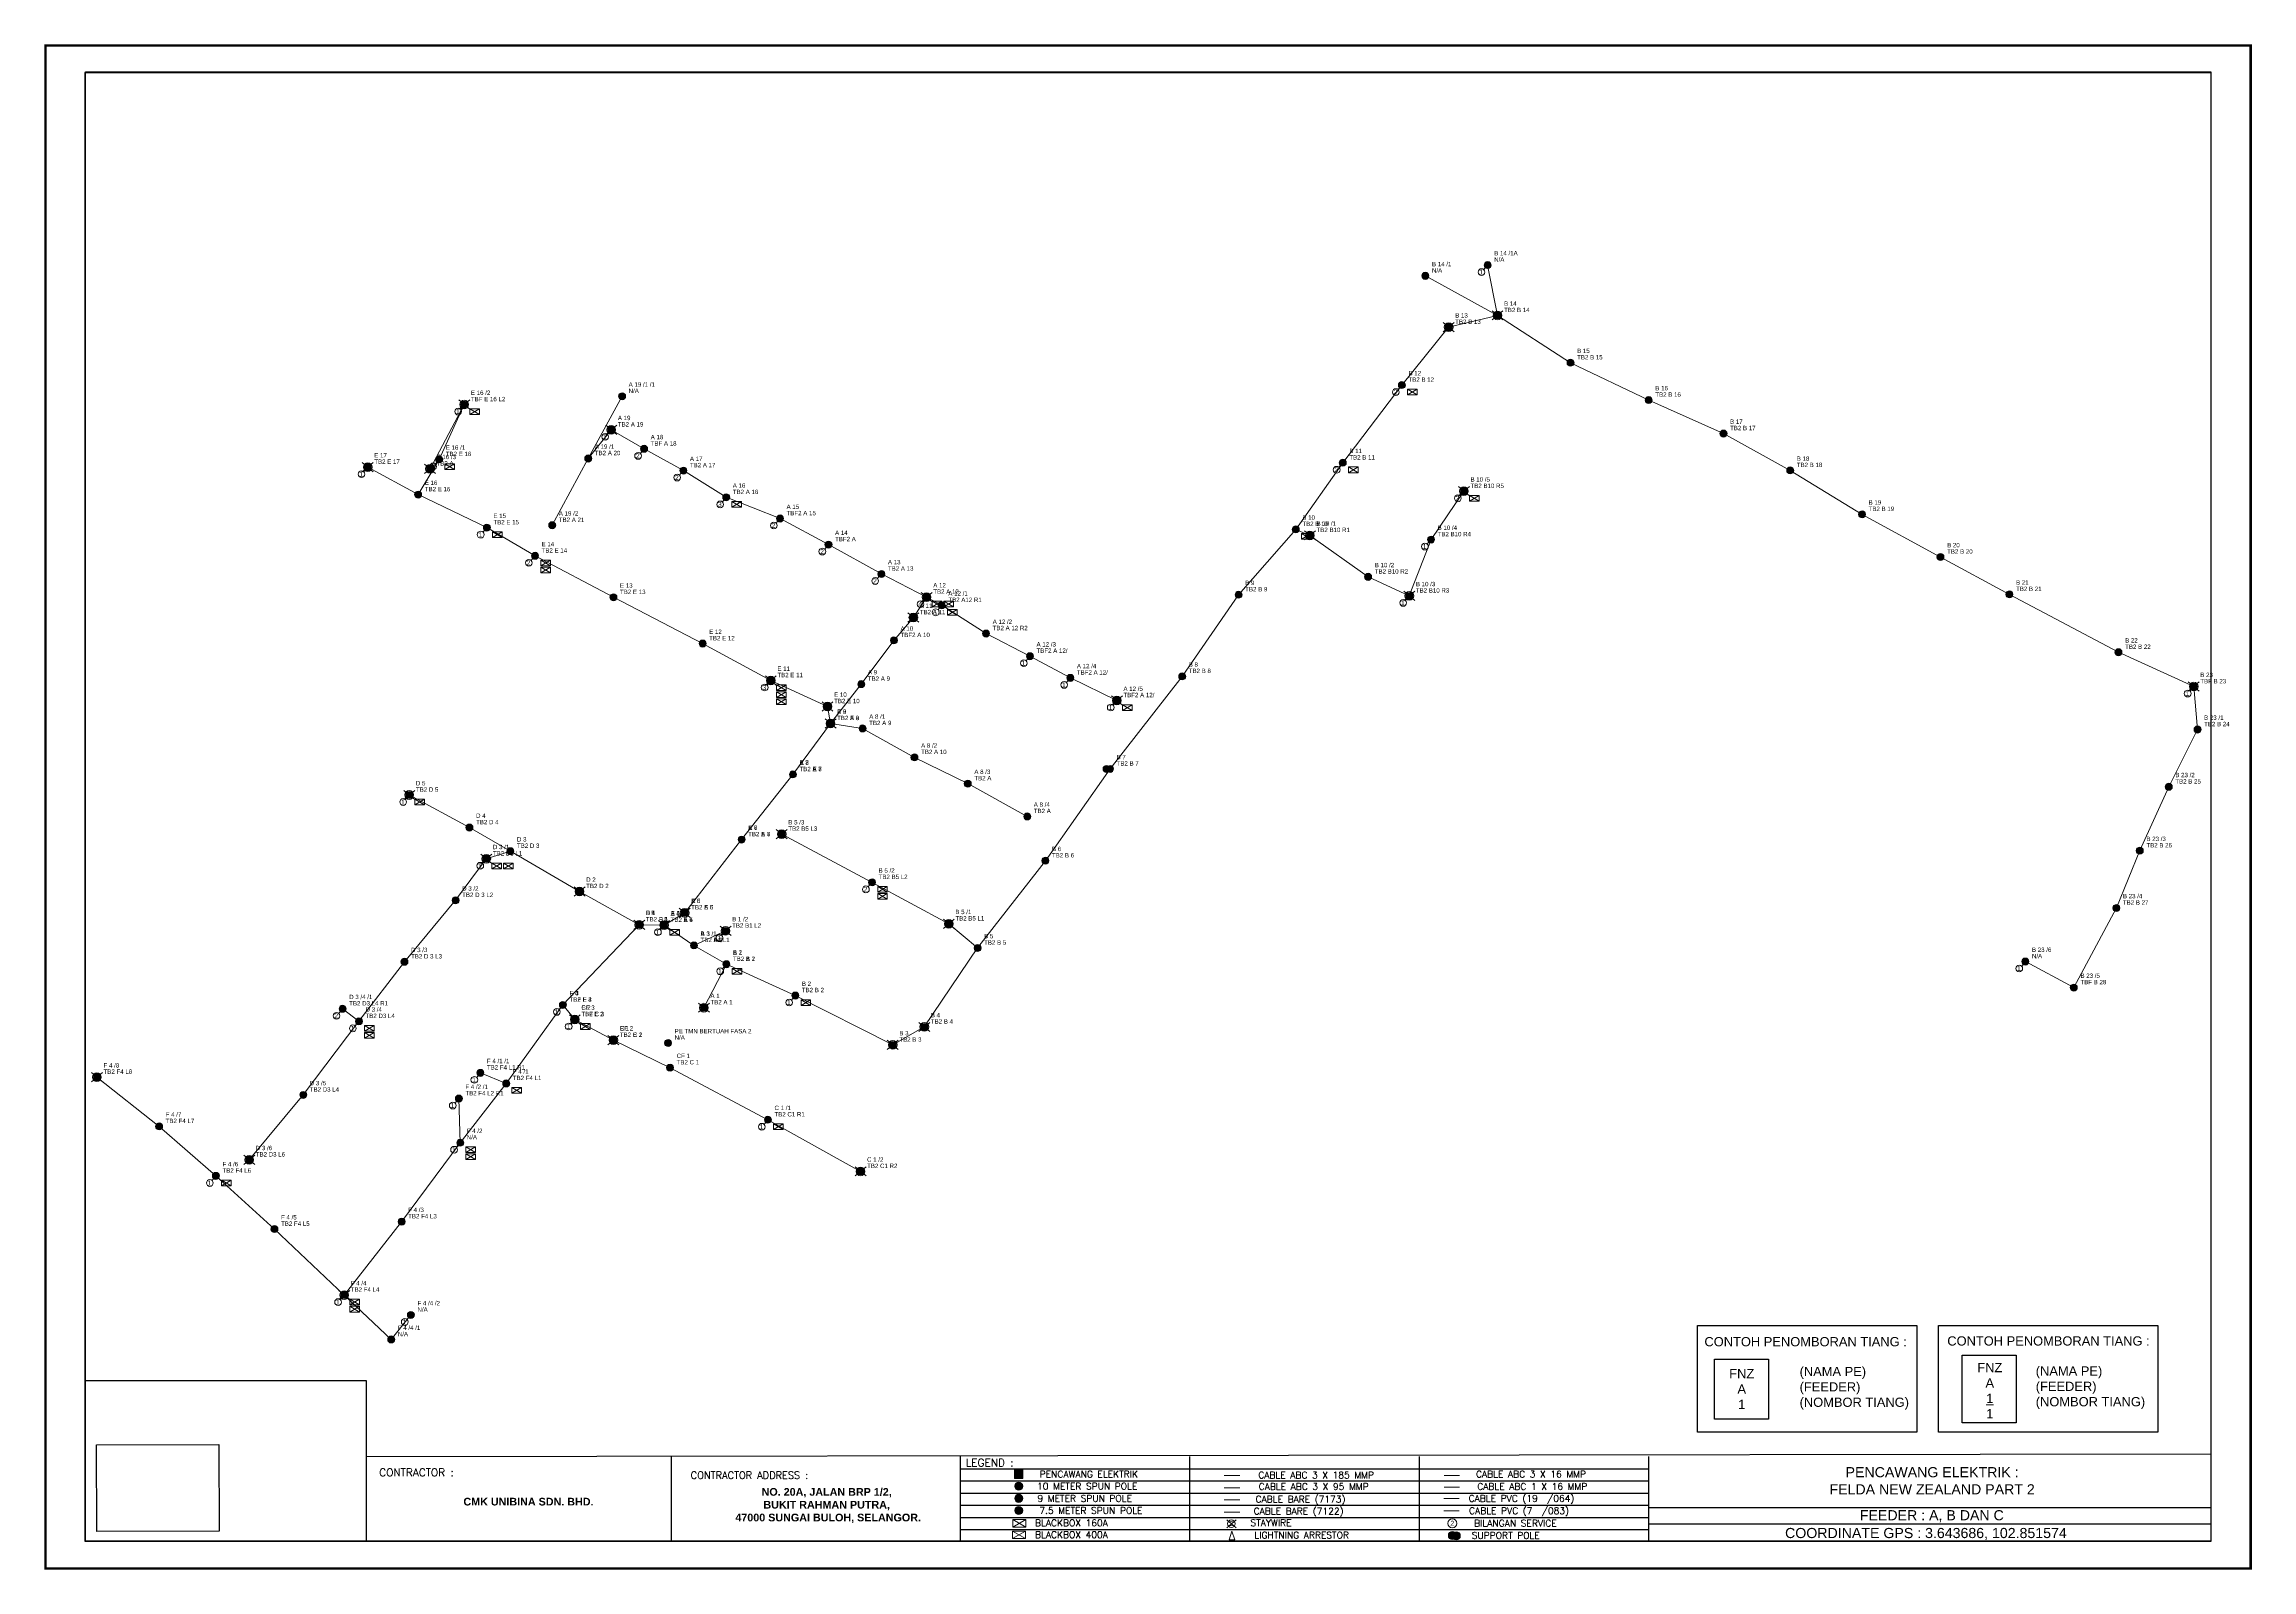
# Model space of a CAD drawing. Header units: inches. Extents: x -2907330 to 774627, y -12404360 to 10502691.
# Drawn here: x 7896 to 10293, y 2212 to 3867 of the extents above; entities that cross this region are included whole.
import ezdxf
from ezdxf.enums import TextEntityAlignment as Align

# ---------------------------------------------------------------- set-up
doc = ezdxf.new("R2010")
doc.units = ezdxf.units.IN
doc.header["$MEASUREMENT"] = 0
for name, color, linetype, lineweight in [('BARE 7122', 94, 'Continuous', 0), ('BARE 7173', 6, 'Continuous', 0), ('BBOX 160A', 30, 'Continuous', 0), ('BBOX 400A', 1, 'Continuous', 0), ('CABLE 185', 1, 'Continuous', 0), ('CABLE 316', 30, 'Continuous', 0), ('CABLE 95', 5, 'Continuous', 0), ('CABLE SERVICE', 7, 'Continuous', 0), ('JUMLAH SERVIS', 7, 'Continuous', 0), ('LIGHTNING ARRESTOR', 2, 'Continuous', 0), ('POLE NUMBER', 7, 'Continuous', 0), ('PVC 7083', 2, 'Continuous', 0), ('PVC 9064', 4, 'Continuous', 0), ('STAYWIRE', 7, 'Continuous', 0), ('TIANG LAMA', 112, 'Continuous', 0), ('UMBANG', 7, 'Continuous', 0)]:
    doc.layers.add(name, color=color, linetype=linetype, lineweight=lineweight)
doc.styles.add('Arial_Black', font='ariblk.ttf', dxfattribs={"height": 1})
doc.styles.add('Simplex.shk', font='simplex.shx', dxfattribs={"height": 1.75})
doc.styles.get("Standard").update_dxf_attribs({"font": 'arial.ttf', "height": 2})
doc.styles.add('style1', font='arial.ttf', dxfattribs={"height": 2})
picture_1 = doc.add_image_def('image1.png', size_in_pixel=(267, 189))

# ---------------------------------------------------------------- blocks, each defined once
blk = doc.blocks.new('TIANG_BIRU')
at = {"lineweight": 0}
h = blk.add_hatch(color=5, dxfattribs=at)
h.dxf.hatch_style = 1
h.paths.add_polyline_path([(-1.6, 0, 1), (1.6, 0, 1)])
blk.add_circle((0, 0), 1.6, dxfattribs=at)
blk = doc.blocks.new('U1')
at = {"layer": 'UMBANG', "lineweight": 0}
for p, q in [((-2.5, 2.1), (2.5, -2.1)), ((2.5, 2.1), (-2.5, -2.1))]:
    blk.add_line(p, q, dxfattribs=at)
blk.add_circle((0, 0), 1.99, dxfattribs=at)
at = {"layer": 'UMBANG', "style": 'style1'}
blk.add_text('1', height=2.43, dxfattribs=at).set_placement((-1, -1.2))
blk = doc.blocks.new('S1')
at = {"layer": 'JUMLAH SERVIS'}
blk.add_lwpolyline([(1.1, 1.1), (2.4, 2.9)], dxfattribs=at)
at = {"layer": 'JUMLAH SERVIS', "lineweight": 0}
blk.add_circle((0, 0), 1.54, dxfattribs=at)
at = {"layer": 'JUMLAH SERVIS', "style": 'style1'}
blk.add_text('1', height=2.23, dxfattribs=at).set_placement((-1, -1.1))
blk = doc.blocks.new('U2')
at = {"layer": 'UMBANG', "lineweight": 0}
for p, q in [((-2.5, 2.1), (2.5, -2.1)), ((2.5, 2.1), (-2.5, -2.1))]:
    blk.add_line(p, q, dxfattribs=at)
blk.add_circle((0, 0), 1.99, dxfattribs=at)
at = {"layer": 'UMBANG', "style": 'style1'}
blk.add_text('2', height=2.43, dxfattribs=at).set_placement((-1, -1.2))
blk = doc.blocks.new('BK')
at = {"color": 30, "lineweight": 0}
blk.add_lwpolyline([(2.2, 1.3), (-2.2, 1.3), (-2.2, -1.3), (2.2, -1.3)], close=True, dxfattribs=at)
blk.add_lwpolyline([(-2.2, -1.3), (2.2, 1.3), (2.2, -1.3), (-2.2, 1.3)], dxfattribs=at)
blk = doc.blocks.new('S4')
at = {"layer": 'JUMLAH SERVIS'}
blk.add_lwpolyline([(1.1, 1.1), (2.4, 2.9)], dxfattribs=at)
at = {"layer": 'JUMLAH SERVIS', "lineweight": 0}
blk.add_circle((0, 0), 1.54, dxfattribs=at)
at = {"layer": 'JUMLAH SERVIS', "style": 'style1'}
blk.add_text('4', height=2.23, dxfattribs=at).set_placement((-1, -1.1))
blk = doc.blocks.new('BM')
at = {"color": 1, "lineweight": 0}
blk.add_lwpolyline([(2.2, 1.3), (-2.2, 1.3), (-2.2, -1.3), (2.2, -1.3)], close=True, dxfattribs=at)
blk.add_lwpolyline([(-2.2, -1.3), (2.2, 1.3), (2.2, -1.3), (-2.2, 1.3)], dxfattribs=at)
blk = doc.blocks.new('S2')
at = {"layer": 'JUMLAH SERVIS'}
blk.add_lwpolyline([(1.1, 1.1), (2.4, 2.9)], dxfattribs=at)
at = {"layer": 'JUMLAH SERVIS', "lineweight": 0}
blk.add_circle((0, 0), 1.54, dxfattribs=at)
at = {"layer": 'JUMLAH SERVIS', "style": 'style1'}
blk.add_text('2', height=2.23, dxfattribs=at).set_placement((-1, -1.1))
blk = doc.blocks.new('S3')
at = {"layer": 'JUMLAH SERVIS'}
blk.add_lwpolyline([(1.1, 1.1), (2.4, 2.9)], dxfattribs=at)
at = {"layer": 'JUMLAH SERVIS', "lineweight": 0}
blk.add_circle((0, 0), 1.54, dxfattribs=at)
at = {"layer": 'JUMLAH SERVIS', "style": 'style1'}
blk.add_text('3', height=2.23, dxfattribs=at).set_placement((-1, -1.1))
blk = doc.blocks.new('TIANG_SP')
at = {"lineweight": 0}
h = blk.add_hatch(color=253, dxfattribs=at)
h.dxf.hatch_style = 1
h.paths.add_polyline_path([(-3.2, 0, 1), (0, 0, 1)])
h = blk.add_hatch(color=5, dxfattribs=at)
h.dxf.hatch_style = 1
h.paths.add_polyline_path([(-1.6, 0, 1), (1.6, 0, 1)])
for centre in [(-1.6, 0), (0, 0)]:
    blk.add_circle(centre, 1.6, dxfattribs=at)
blk = doc.blocks.new('U3')
at = {"layer": 'UMBANG', "lineweight": 0}
for p, q in [((-2.5, 2.1), (2.5, -2.1)), ((2.5, 2.1), (-2.5, -2.1))]:
    blk.add_line(p, q, dxfattribs=at)
blk.add_circle((0, 0), 1.99, dxfattribs=at)
at = {"layer": 'UMBANG', "style": 'style1'}
blk.add_text('3', height=2.43, dxfattribs=at).set_placement((-1, -1.2))

msp = doc.modelspace()

# ---------------------------------------------------------------- hatches: boundary and pattern name
at = {"lineweight": 0}
h = msp.add_hatch(color=3, dxfattribs=at)
h.dxf.hatch_style = 1
h.paths.add_polyline_path([(8958.7, 2320.3), (8949.7, 2320.3), (8949.7, 2311), (8958.7, 2311)])
h = msp.add_hatch(color=6, dxfattribs=at)
h.dxf.hatch_style = 1
h.paths.add_polyline_path([(8958.5, 2302.7, 1), (8949.9, 2302.7, 1)])
h = msp.add_hatch(color=5, dxfattribs=at)
h.dxf.hatch_style = 1
h.paths.add_polyline_path([(8949.9, 2289.5, 1), (8958.5, 2289.5, 1)])
h = msp.add_hatch(color=1, dxfattribs=at)
h.dxf.hatch_style = 1
h.paths.add_polyline_path([(8949.9, 2276.3, 1), (8958.5, 2276.3, 1)])
h = msp.add_hatch(color=9, dxfattribs=at)
h.dxf.hatch_style = 1
h.paths.add_polyline_path([(9420.4, 2249.2, 1), (9429.1, 2249.2, 1)])
h = msp.add_hatch(color=5, dxfattribs=at)
h.dxf.hatch_style = 1
h.paths.add_polyline_path([(9424.8, 2248.9, 1), (9433.5, 2248.9, 1)])

# ---------------------------------------------------------------- linework, layer by layer
at = {"color": 7, "linetype": 'Continuous'}
for p, q in [((8245.9, 2334.9), (10248.1, 2337.8)), ((9637.8, 2279.6), (10247.9, 2279.6)), ((9637.8, 2261.9), (10247.9, 2261.9))]:
    msp.add_line(p, q, dxfattribs=at)
at = {"linetype": 'Continuous'}
for p, q in [((8577.1, 2334.9), (8577.1, 2242.6)), ((8890.5, 2334.9), (8890.5, 2242.6)), ((9139.6, 2334.9), (9139.6, 2242.6)), ((9388.7, 2334.9), (9388.7, 2242.6)), ((9637.8, 2334.9), (9637.8, 2242.6)), ((8890.5, 2321.7), (9139.6, 2321.7)), ((8890.5, 2308.5), (9139.6, 2308.5)), ((9139.6, 2321.7), (9388.7, 2321.7)), ((9139.6, 2308.5), (9388.7, 2308.5)), ((9388.7, 2321.7), (9637.8, 2321.7)), ((9388.7, 2308.5), (9388.7, 2242.6)), ((9388.7, 2308.5), (9637.8, 2308.5)), ((8890.5, 2295.3), (9139.6, 2295.3)), ((8890.5, 2282.1), (9139.6, 2282.1)), ((9139.6, 2295.3), (9388.7, 2295.3)), ((9139.6, 2282.1), (9388.7, 2282.1)), ((9388.7, 2295.3), (9637.8, 2295.3)), ((9388.7, 2282.1), (9637.8, 2282.1)), ((8890.5, 2268.9), (9139.6, 2268.9)), ((8890.5, 2255.8), (9139.6, 2255.8)), ((9139.6, 2268.9), (9388.7, 2268.9)), ((9139.6, 2255.8), (9388.7, 2255.8)), ((9388.7, 2268.9), (9637.8, 2268.9)), ((9388.7, 2255.8), (9637.8, 2255.8))]:
    msp.add_line(p, q, dxfattribs=at)
at = {"linetype": 'Continuous', "const_width": 2.7}
msp.add_lwpolyline([(10291.2, 3866), (7897.8, 3866), (7897.8, 2213.3), (10291.2, 2213.3)], close=True, dxfattribs=at)
for points in [[(7941, 3836.7), (10247.9, 3836.7), (10247.9, 2242.6), (7941, 2242.6)], [(7941.2, 3837.3), (10248.1, 3837.3), (10248.1, 2243.1), (7941.2, 2243.1)], [(9691, 2476.9), (9929.1, 2476.9), (9929.1, 2361.5), (9691, 2361.5)], [(9952.5, 2476.9), (10190.6, 2476.9), (10190.6, 2361.5), (9952.5, 2361.5)], [(10036.6, 2371.4), (9978.1, 2371.4), (9978.1, 2444.7), (10036.6, 2444.7)], [(9768, 2375.6), (9709.5, 2375.6), (9709.5, 2440.4), (9768, 2440.4)], [(8245.9, 2242.6), (7941, 2242.6), (7941, 2417.5), (8245.9, 2417.5)]]:
    msp.add_lwpolyline(points, close=True)
at = {"color": 5, "lineweight": 0}
msp.add_lwpolyline([(8949.7, 2311), (8958.7, 2311), (8958.7, 2320.3), (8949.7, 2320.3)], close=True, dxfattribs=at)
at = {"color": 1, "lineweight": 0}
for points in [[(9194, 2314.2), (9177.3, 2314.2)], [(8947.4, 2245.8), (8961.5, 2254), (8961.5, 2245.8), (8947.4, 2254)]]:
    msp.add_lwpolyline(points, dxfattribs=at)
at = {"color": 5, "lineweight": 0}
msp.add_lwpolyline([(9194, 2301), (9177.3, 2301)], dxfattribs=at)
at = {"color": 30, "lineweight": 0}
for points in [[(9432.6, 2314.3), (9415.9, 2314.3)], [(8947.7, 2258.4), (8961.8, 2266.7), (8961.8, 2258.4), (8947.7, 2266.7)]]:
    msp.add_lwpolyline(points, dxfattribs=at)
at = {"lineweight": 0}
msp.add_lwpolyline([(9432.6, 2301.6), (9415.9, 2301.6)], dxfattribs=at)
at = {"color": 6, "lineweight": 0}
msp.add_lwpolyline([(9194, 2287.8), (9177.3, 2287.8)], dxfattribs=at)
at = {"color": 1, "lineweight": 0}
msp.add_lwpolyline([(8961.5, 2254), (8947.4, 2254), (8947.4, 2245.8), (8961.5, 2245.8)], close=True, dxfattribs=at)
at = {"color": 30, "lineweight": 0}
msp.add_lwpolyline([(8961.8, 2266.7), (8947.7, 2266.7), (8947.7, 2258.4), (8961.8, 2258.4)], close=True, dxfattribs=at)
at = {"color": 0, "lineweight": 0}
msp.add_circle((8954.2, 2302.7), 4.35, dxfattribs=at)
at = {"lineweight": 0}
for centre, radius in [((8954.2, 2289.5), 4.35), ((8954.2, 2276.3), 4.35), ((9424.8, 2262.4), 4.96), ((9424.8, 2249.2), 4.35), ((9429.1, 2248.9), 4.35)]:
    msp.add_circle(centre, radius, dxfattribs=at)
at = {"layer": 'BARE 7122', "lineweight": 0}
msp.add_lwpolyline([(9194, 2274.6), (9177.3, 2274.6)], dxfattribs=at)
at = {"layer": 'BARE 7173'}
for p, q in [((9131.6, 3181.4), (9192.8, 3270)), ((9053.3, 3081), (9131.6, 3181.4)), ((8983.1, 2981.4), (9053.3, 3081)), ((8909.5, 2886.7), (8983.1, 2981.4)), ((8909.5, 2886.7), (8878.3, 2912.9)), ((8636.9, 2869.1), (8601.7, 2889.5)), ((8817.4, 2781.5), (8851.7, 2801)), ((8082.8, 2639.4), (8021.2, 2693.1)), ((8348, 2675.4), (8284.4, 2589.7)), ((8222.1, 2510.1), (8146.4, 2581.7))]:
    msp.add_line(p, q, dxfattribs=at)
at = {"layer": 'CABLE 185'}
for p, q in [((8590.2, 3404.7), (8547.6, 3428.3)), ((8636.7, 3375.7), (8590.2, 3404.7)), ((8695.1, 3352.7), (8636.7, 3375.7)), ((8747.7, 3324.4), (8695.1, 3352.7)), ((8805.1, 3292.5), (8747.7, 3324.4)), ((8854.2, 3267.4), (8805.1, 3292.5)), ((8839.8, 3245.3), (8854.2, 3267.4)), ((8854.2, 3267.4), (8870.6, 3258.5)), ((8818.7, 3220.5), (8839.8, 3245.3)), ((8870.6, 3258.5), (8918.7, 3227.9)), ((8783.3, 3173), (8818.7, 3220.5)), ((8918.7, 3227.9), (8966.3, 3203.3)), ((8966.3, 3203.3), (9010.2, 3179.8)), ((8749.9, 3130.3), (8783.3, 3173)), ((9010.2, 3179.8), (9060.7, 3155.2)), ((8709.1, 3075), (8749.9, 3130.3)), ((8709.1, 3075), (8749.9, 3130.3)), ((8749.9, 3130.3), (8784.7, 3124.9)), ((8784.7, 3124.9), (8841, 3093.5)), ((8653.4, 3004.3), (8709.1, 3075)), ((8653.4, 3004.3), (8709.1, 3075)), ((8402.4, 2991.7), (8358, 3017.4)), ((8591.6, 2924.9), (8653.4, 3004.3)), ((8591.6, 2924.9), (8653.4, 3004.3)), ((8477.5, 2948), (8402.4, 2991.7)), ((8542.3, 2911.9), (8477.5, 2948)), ((8569.2, 2911.5), (8591.6, 2924.9)), ((8569.2, 2911.5), (8591.6, 2924.9)), ((8459.4, 2824.9), (8542.3, 2911.9)), ((8542.3, 2911.9), (8569.2, 2911.5)), ((8601.7, 2889.5), (8569.2, 2911.5)), ((8636.9, 2869.1), (8601.7, 2889.5)), ((8612.5, 2821.9), (8636.9, 2869.1)), ((8711.7, 2835.1), (8817.4, 2781.5)), ((8472.4, 2809.1), (8459.4, 2824.9)), ((8514.2, 2786.6), (8472.4, 2809.1)), ((8514.2, 2786.6), (8472.4, 2809.1)), ((8575.7, 2756.8), (8514.2, 2786.6))]:
    msp.add_line(p, q, dxfattribs=at)
at = {"layer": 'CABLE 316'}
for p, q in [((9473.8, 3573.1), (9463.1, 3627.7)), ((9420.8, 3560.3), (9473.8, 3573.1)), ((8325.2, 3416.8), (8352.4, 3476.3)), ((9254.9, 3340.9), (9305.9, 3413.2)), ((9401.7, 3329.8), (9437.4, 3382.3)), ((8238.1, 2807.1), (8220.3, 2820.7)), ((8459.4, 2824.9), (8397.9, 2739.7)), ((8397.9, 2739.7), (8348, 2675.4)), ((8397.9, 2739.7), (8369.9, 2751.2)), ((8348, 2675.4), (8346.5, 2723.3)), ((8222.1, 2510.1), (8273.1, 2461.9)), ((8273.1, 2461.9), (8294.4, 2488.5))]:
    msp.add_line(p, q, dxfattribs=at)
at = {"layer": 'CABLE 95'}
for p, q in [((9473.8, 3573.1), (9553.1, 3521.7)), ((9370, 3497.5), (9420.8, 3560.3)), ((9553.1, 3521.7), (9637.9, 3481.2)), ((8352.4, 3476.3), (8315.2, 3406.6)), ((9637.9, 3481.2), (9719.1, 3444.9)), ((9719.1, 3444.9), (9791.5, 3404.9)), ((8302.3, 3378.6), (8247.6, 3408.4)), ((8302.3, 3378.6), (8325.2, 3416.8)), ((9791.5, 3404.9), (9869.5, 3357.2)), ((8376.9, 3342.8), (8302.3, 3378.6)), ((9869.5, 3357.2), (9954.6, 3310.9)), ((8429.2, 3312.2), (8376.9, 3342.8)), ((9192.8, 3270), (9254.9, 3340.9)), ((9254.9, 3340.9), (9270.2, 3334.4)), ((9270.2, 3334.4), (9333.4, 3289.4)), ((8514.3, 3267.2), (8429.2, 3312.2)), ((9378.1, 3268.7), (9401.7, 3329.8)), ((9954.6, 3310.9), (10029.4, 3270.4)), ((9333.4, 3289.4), (9378.1, 3268.7)), ((8611.1, 3217), (8514.3, 3267.2)), ((10029.4, 3270.4), (10147.8, 3207.6)), ((8685.1, 3176.9), (8611.1, 3217)), ((8746.6, 3148.7), (8685.1, 3176.9)), ((8749.9, 3130.3), (8746.6, 3148.7)), ((8358, 3017.4), (8292.7, 3052.7)), ((8376.3, 2983.5), (8343, 2938.4)), ((8402.4, 2991.7), (8376.3, 2983.5)), ((8343, 2938.4), (8287.5, 2871.7)), ((8851.7, 2801), (8909.5, 2886.7)), ((8287.5, 2871.7), (8238.1, 2807.1)), ((8238.1, 2807.1), (8177.6, 2727.2)), ((8575.7, 2756.8), (8682, 2700.3)), ((8177.6, 2727.2), (8119, 2656.8)), ((8682, 2700.3), (8782.5, 2644.3)), ((8146.4, 2581.7), (8082.8, 2639.4))]:
    msp.add_line(p, q, dxfattribs=at)
at = {"layer": 'CABLE SERVICE'}
for p, q in [((9473.8, 3573.1), (9395.5, 3616)), ((8486.9, 3417.8), (8523.7, 3485.3)), ((8511.9, 3448.9), (8486.9, 3417.8)), ((8547.6, 3428.3), (8511.9, 3448.9)), ((8486.9, 3417.8), (8447.8, 3345.4)), ((10147.8, 3207.6), (10229.5, 3170.3)), ((10229.5, 3170.3), (10233.6, 3123.7)), ((10233.6, 3123.7), (10202.4, 3061.6)), ((8841, 3093.5), (8898.9, 3065)), ((8898.9, 3065), (8963.4, 3029.4)), ((10202.4, 3061.6), (10170.9, 2992.3)), ((8795, 2957.9), (8696.9, 3010.2)), ((10170.9, 2992.3), (10145.5, 2930.1)), ((10145.5, 2930.1), (10099.3, 2843.7)), ((8459.4, 2824.9), (8542.3, 2911.9)), ((8601.7, 2889.5), (8636, 2905.2)), ((10099.3, 2843.7), (10046.7, 2872)), ((8472.4, 2809.1), (8459.4, 2824.9)), ((8021.2, 2693.1), (7953.7, 2746.5))]:
    msp.add_line(p, q, dxfattribs=at)
at = {"layer": 'LIGHTNING ARRESTOR', "lineweight": 0}
msp.add_lwpolyline([(9185.6, 2253.9), (9182.7, 2244.4), (9188.6, 2244.4), (9185.6, 2253.9)], dxfattribs=at)
at = {"layer": 'PVC 7083'}
for p, q in [((9305.9, 3413.2), (9370, 3497.5)), ((8878.3, 2912.9), (8795, 2957.9)), ((8636.9, 2869.1), (8711.7, 2835.1)), ((8284.4, 2589.7), (8222.1, 2510.1))]:
    msp.add_line(p, q, dxfattribs=at)
at = {"layer": 'PVC 7083', "lineweight": 0}
msp.add_lwpolyline([(9432.3, 2275.9), (9415.6, 2275.9)], dxfattribs=at)
at = {"layer": 'PVC 9064', "lineweight": 0}
msp.add_lwpolyline([(9432.3, 2289.5), (9415.6, 2289.5)], dxfattribs=at)
at = {"layer": 'STAYWIRE', "lineweight": 0}
for p, q in [((9179.9, 2266.3), (9190.1, 2257.7)), ((9190.1, 2266.3), (9179.9, 2257.7))]:
    msp.add_line(p, q, dxfattribs=at)
msp.add_circle((9185, 2262), 4.1, dxfattribs=at)

# ---------------------------------------------------------------- block references
at = {"xscale": 2.377923673408522, "yscale": 2.377923673408522, "zscale": 2.377923673408522}
for name, p in [('TIANG_BIRU', (9395.5, 3616)), ('TIANG_BIRU', (9463.1, 3627.7)), ('TIANG_BIRU', (9473.8, 3573.1)), ('TIANG_BIRU', (9420.8, 3560.3)), ('TIANG_BIRU', (9553.1, 3521.7)), ('TIANG_BIRU', (9370, 3497.5)), ('TIANG_BIRU', (8352.4, 3476.3)), ('TIANG_BIRU', (8523.7, 3485.3)), ('TIANG_BIRU', (9637.9, 3481.2)), ('TIANG_BIRU', (8511.9, 3448.9)), ('TIANG_BIRU', (8547.6, 3428.3)), ('TIANG_BIRU', (9719.1, 3444.9)), ('TIANG_BIRU', (8247.6, 3408.4)), ('TIANG_BIRU', (8315.2, 3406.6)), ('TIANG_BIRU', (8325.2, 3416.8)), ('TIANG_BIRU', (8486.9, 3417.8)), ('TIANG_BIRU', (8590.2, 3404.7)), ('TIANG_BIRU', (9305.9, 3413.2)), ('TIANG_BIRU', (9791.5, 3404.9)), ('TIANG_BIRU', (8302.3, 3378.6)), ('TIANG_BIRU', (8636.7, 3375.7)), ('TIANG_BIRU', (9437.4, 3382.3)), ('TIANG_BIRU', (8695.1, 3352.7)), ('TIANG_BIRU', (9869.5, 3357.2)), ('TIANG_BIRU', (8376.9, 3342.8)), ('TIANG_BIRU', (8447.8, 3345.4)), ('TIANG_BIRU', (9254.9, 3340.9)), ('TIANG_BIRU', (9270.2, 3334.4)), ('TIANG_BIRU', (9401.7, 3329.8)), ('TIANG_BIRU', (8429.2, 3312.2)), ('TIANG_BIRU', (8747.7, 3324.4)), ('TIANG_BIRU', (9954.6, 3310.9)), ('TIANG_BIRU', (8805.1, 3292.5)), ('TIANG_BIRU', (9333.4, 3289.4)), ('TIANG_BIRU', (8514.3, 3267.2)), ('TIANG_BIRU', (8854.2, 3267.4)), ('TIANG_BIRU', (8870.6, 3258.5)), ('TIANG_BIRU', (9192.8, 3270)), ('TIANG_BIRU', (9378.1, 3268.7)), ('TIANG_BIRU', (10029.4, 3270.4)), ('TIANG_BIRU', (8839.8, 3245.3)), ('TIANG_BIRU', (8611.1, 3217)), ('TIANG_BIRU', (8818.7, 3220.5)), ('TIANG_BIRU', (8918.7, 3227.9)), ('TIANG_BIRU', (10147.8, 3207.6)), ('TIANG_BIRU', (8966.3, 3203.3)), ('TIANG_BIRU', (8685.1, 3176.9)), ('TIANG_BIRU', (8783.3, 3173)), ('TIANG_BIRU', (9010.2, 3179.8)), ('TIANG_BIRU', (9131.6, 3181.4)), ('TIANG_BIRU', (10229.5, 3170.3)), ('TIANG_BIRU', (8746.6, 3148.7)), ('TIANG_BIRU', (9060.7, 3155.2)), ('TIANG_BIRU', (8749.9, 3130.3)), ('TIANG_BIRU', (8749.9, 3130.3)), ('TIANG_BIRU', (8784.7, 3124.9)), ('TIANG_BIRU', (10233.6, 3123.7)), ('TIANG_BIRU', (8841, 3093.5)), ('TIANG_BIRU', (8709.1, 3075)), ('TIANG_BIRU', (8709.1, 3075)), ('TIANG_BIRU', (8898.9, 3065)), ('TIANG_SP', (9053.3, 3081)), ('TIANG_BIRU', (8292.7, 3052.7)), ('TIANG_BIRU', (10202.4, 3061.6)), ('TIANG_BIRU', (8358, 3017.4)), ('TIANG_BIRU', (8963.4, 3029.4)), ('TIANG_BIRU', (8402.4, 2991.7)), ('TIANG_BIRU', (8653.4, 3004.3)), ('TIANG_BIRU', (8653.4, 3004.3)), ('TIANG_BIRU', (8696.9, 3010.2)), ('TIANG_BIRU', (10170.9, 2992.3)), ('TIANG_BIRU', (8376.3, 2983.5)), ('TIANG_BIRU', (8983.1, 2981.4)), ('TIANG_BIRU', (8477.5, 2948)), ('TIANG_BIRU', (8795, 2957.9)), ('TIANG_BIRU', (8343, 2938.4)), ('TIANG_BIRU', (8591.6, 2924.9)), ('TIANG_BIRU', (8591.6, 2924.9)), ('TIANG_BIRU', (10145.5, 2930.1)), ('TIANG_BIRU', (8542.3, 2911.9)), ('TIANG_BIRU', (8542.3, 2911.9)), ('TIANG_BIRU', (8542.3, 2911.9)), ('TIANG_BIRU', (8569.2, 2911.5)), ('TIANG_BIRU', (8569.2, 2911.5)), ('TIANG_BIRU', (8636, 2905.2)), ('TIANG_BIRU', (8878.3, 2912.9)), ('TIANG_BIRU', (8287.5, 2871.7)), ('TIANG_BIRU', (8601.7, 2889.5)), ('TIANG_BIRU', (8601.7, 2889.5)), ('TIANG_BIRU', (8909.5, 2886.7)), ('TIANG_BIRU', (10046.7, 2872)), ('TIANG_BIRU', (8636.9, 2869.1)), ('TIANG_BIRU', (8636.9, 2869.1)), ('TIANG_BIRU', (8459.4, 2824.9)), ('TIANG_BIRU', (8459.4, 2824.9)), ('TIANG_BIRU', (8711.7, 2835.1)), ('TIANG_BIRU', (10099.3, 2843.7)), ('TIANG_BIRU', (8220.3, 2820.7)), ('TIANG_BIRU', (8238.1, 2807.1)), ('TIANG_BIRU', (8472.4, 2809.1)), ('TIANG_BIRU', (8472.4, 2809.1)), ('TIANG_BIRU', (8612.5, 2821.9)), ('TIANG_BIRU', (8851.7, 2801)), ('TIANG_BIRU', (8514.2, 2786.6)), ('TIANG_BIRU', (8514.2, 2786.6)), ('TIANG_BIRU', (8573.6, 2783.6)), ('TIANG_BIRU', (8817.4, 2781.5)), ('TIANG_BIRU', (8575.7, 2756.8)), ('TIANG_BIRU', (7953.7, 2746.5)), ('TIANG_BIRU', (8369.9, 2751.2)), ('TIANG_BIRU', (8397.9, 2739.7)), ('TIANG_BIRU', (8177.6, 2727.2)), ('TIANG_BIRU', (8346.5, 2723.3)), ('TIANG_BIRU', (8021.2, 2693.1)), ('TIANG_BIRU', (8682, 2700.3)), ('TIANG_BIRU', (8119, 2656.8)), ('TIANG_BIRU', (8348, 2675.4)), ('TIANG_BIRU', (8082.8, 2639.4)), ('TIANG_BIRU', (8782.5, 2644.3)), ('TIANG_BIRU', (8284.4, 2589.7)), ('TIANG_BIRU', (8146.4, 2581.7)), ('TIANG_BIRU', (8222.1, 2510.1)), ('TIANG_BIRU', (8294.4, 2488.5)), ('TIANG_BIRU', (8273.1, 2461.9))]:
    msp.add_blockref(name, p, dxfattribs=at)
at = {"layer": 'BBOX 160A', "xscale": 2.377923673408522, "yscale": 2.377923673408522, "zscale": 2.377923673408522}
for p in [(9381.4, 3489.9), (8363.8, 3468.7), (8336.5, 3409.1), (9317.2, 3405.5), (8648.1, 3368), (9448.8, 3374.6), (8388.2, 3335.1), (9266.3, 3333.3), (8440.6, 3304.5), (8440.6, 3296.9), (8865.6, 3259.8), (8882, 3250.9), (8696.4, 3169.3), (8696.4, 3161.7), (8696.4, 3154.1), (9072, 3147.5), (8387.7, 2975.8), (8806.3, 2950.3), (8806.3, 2942.6), (8580.6, 2903.8), (8648.3, 2861.4), (8723.1, 2827.4), (8483.8, 2801.5), (8249.4, 2799.4), (8249.4, 2791.8), (8409.3, 2732.1), (8693.4, 2692.7), (8359.3, 2667.7), (8359.3, 2660.1), (8233.4, 2502.4), (8233.4, 2494.8)]:
    msp.add_blockref('BK', p, dxfattribs=at)
at = {"layer": 'BBOX 400A', "xscale": 2.377923673408522, "yscale": 2.377923673408522, "zscale": 2.377923673408522}
for p in [(8878, 3259.8), (8304.1, 3045), (8400.1, 2975.8), (8094.2, 2631.7)]:
    msp.add_blockref('BM', p, dxfattribs=at)
at = {"layer": 'JUMLAH SERVIS', "xscale": 2.377923673408522, "yscale": 2.377923673408522, "zscale": 2.377923673408522}
for name, p in [('S1', (9456.4, 3620.1)), ('S1', (8345.8, 3468.7)), ('S2', (9363.4, 3489.9)), ('S1', (8505.3, 3441.3)), ('S2', (8541, 3420.6)), ('S1', (8240.9, 3400.8)), ('S1', (8318.5, 3409.2)), ('S2', (8583.5, 3397.1)), ('S2', (9299.2, 3405.6)), ('S2', (9430.7, 3374.6)), ('S3', (8630.1, 3368)), ('S1', (8370.2, 3335.2)), ('S2', (8688.4, 3345.1)), ('S2', (8422.5, 3304.6)), ('S2', (8741, 3316.8)), ('S1', (9395, 3322.2)), ('S2', (8798.4, 3284.9)), ('S4', (8847.6, 3259.8)), ('S1', (9371.4, 3261.1)), ('S1', (8864, 3250.9)), ('S1', (8959.7, 3195.7)), ('S3', (8678.4, 3169.3)), ('S1', (9003.5, 3172.1)), ('S1', (10222.9, 3162.7)), ('S1', (9054, 3147.6)), ('S1', (8286.1, 3045.1)), ('S1', (8369.7, 2975.9)), ('S2', (8788.3, 2950.3)), ('S1', (8562.6, 2903.9)), ('S1', (8629.3, 2897.6)), ('S1', (8630.2, 2861.4)), ('S1', (10040.1, 2864.4)), ('S1', (8705, 2827.5)), ('S2', (8213.7, 2813.1)), ('S1', (8231.4, 2799.5)), ('S1', (8452.8, 2817.3)), ('S1', (8465.7, 2801.5)), ('S1', (8363.3, 2743.6)), ('S1', (8339.9, 2715.7)), ('S1', (8675.4, 2692.7)), ('S1', (8341.3, 2667.8)), ('S1', (8076.2, 2631.7)), ('S1', (8215.4, 2502.5)), ('S1', (8287.8, 2480.9))]:
    msp.add_blockref(name, p, dxfattribs=at)
at = {"layer": 'UMBANG', "xscale": 2.377923673408522, "yscale": 2.377923673408522, "zscale": 2.377923673408522}
for name, p in [('U2', (9473.8, 3573.1)), ('U1', (9420.8, 3560.3)), ('U1', (8352.4, 3476.3)), ('U2', (8511.9, 3448.9)), ('U1', (8247.6, 3408.4)), ('U1', (8315.2, 3406.6)), ('U1', (9437.4, 3382.3)), ('U1', (9270.2, 3334.4)), ('U2', (8854.2, 3267.4)), ('U2', (9378.1, 3268.7)), ('U1', (8839.8, 3245.3)), ('U1', (8685.1, 3176.9)), ('U2', (10229.5, 3170.3)), ('U1', (8746.6, 3148.7)), ('U1', (9060.7, 3155.2)), ('U1', (8749.9, 3130.3)), ('U1', (8292.7, 3052.7)), ('U2', (8696.9, 3010.2)), ('U2', (8376.3, 2983.5)), ('U1', (8477.5, 2948)), ('U1', (8591.6, 2924.9)), ('U1', (8591.6, 2924.9)), ('U2', (8542.3, 2911.9)), ('U2', (8542.3, 2911.9)), ('U2', (8542.3, 2911.9)), ('U2', (8569.2, 2911.5)), ('U2', (8569.2, 2911.5)), ('U2', (8636, 2905.2)), ('U2', (8878.3, 2912.9)), ('U2', (8472.4, 2809.1)), ('U2', (8472.4, 2809.1)), ('U1', (8612.5, 2821.9)), ('U1', (8851.7, 2801)), ('U1', (8514.2, 2786.6)), ('U1', (8514.2, 2786.6)), ('U2', (8817.4, 2781.5)), ('U2', (7953.7, 2746.5)), ('U2', (8119, 2656.8)), ('U2', (8782.5, 2644.3)), ('U3', (8222.1, 2510.1))]:
    msp.add_blockref(name, p, dxfattribs=at)

# ---------------------------------------------------------------- texts
at = {"style": 'Simplex.shk'}
for s, height, p in [('LEGEND :', 8.35, (8922.6, 2328.2)), ('CONTRACTOR :', 8.347, (8300.5, 2317.6)), ('CONTRACTOR ADDRESS :', 7.791, (8661.9, 2314.6))]:
    msp.add_text(s, height=height, dxfattribs=at).set_placement(p, align=Align.MIDDLE_CENTER)
at = {"lineweight": 0, "style": 'Simplex.shk'}
for s, height, p in [('10 METER SPUN POLE', 7.234, (9028.5, 2302.7)), ('PENCAWANG ELEKTRIK ', 7.234, (9032.8, 2315.8)), ('CABLE ABC 3 X 185 MMP ', 7.234, (9279.5, 2314.8)), ('CABLE ABC 3 X 95 MMP ', 7.234, (9276.8, 2302.3)), ('CABLE ABC 3 X 16 MMP', 7.234, (9510.2, 2315.8)), ('CABLE ABC 1 X 16 MMP ', 7.234, (9514, 2302.4)), ('9 METER SPUN POLE', 7.234, (9025.8, 2289.5)), ('7.5 METER SPUN POLE ', 7.234, (9035, 2276.3)), ('CABLE BARE (7122)', 7.234, (9258, 2275.7)), ('CABLE BARE (7173) ', 7.234, (9262.5, 2288.6)), ('CABLE PVC (19  /064)', 7.234, (9499.9, 2289.5)), ('CABLE PVC (7  /083)', 7.234, (9497.2, 2276.1)), ('BLACKBOX 160A', 7.234, (9011.4, 2262.8)), ('BLACKBOX 400A', 7.234, (9011.4, 2250.1)), ('STAYWIRE', 7.23, (9228, 2263.1)), ('LIGHTNING ARRESTOR', 7.234, (9261.2, 2249.6)), ('SUPPORT POLE', 7.234, (9482.8, 2249.3)), ('BILANGAN SERVICE', 7.234, (9493.3, 2262.5))]:
    msp.add_text(s, height=height, dxfattribs=at).set_placement(p, align=Align.MIDDLE_CENTER)
at = {"color": 7, "linetype": 'Continuous', "lineweight": 0}
for s, p in [('FELDA NEW ZEALAND PART 2', (9945.5, 2299.3)), ('PENCAWANG ELEKTRIK :', (9945.5, 2317.9)), ('FEEDER : A, B DAN C', (9945.2, 2271.2)), ('COORDINATE GPS : 3.643686, 102.851574', (9938.8, 2251.9))]:
    msp.add_text(s, height=11, dxfattribs=at).set_placement(p, align=Align.MIDDLE_CENTER)
at = {"lineweight": 0, "char_height": 10}
for s, width, insert, attachment_point in [('CONTOH PENOMBORAN TIANG :', 296.615, (9698.4, 2464.5), 1), ('CONTOH PENOMBORAN TIANG :', 296.615, (9962, 2465.3), 1), ('\\pxt11;FNZ \\P\\ptz;A\\P1', 219.825, (9738.9, 2408.2), 5), ('\\P(NAMA PE)\\P(FEEDER)\\P(NOMBOR TIANG)', 219.825, (9801.7, 2417.3), 4), ('FNZ \\PA\\P{\\L1\\P}1', 219.825, (10008.1, 2406.4), 5), ('\\P(NAMA PE)\\P(FEEDER)\\P(NOMBOR TIANG)', 219.825, (10058, 2417.9), 4)]:
    msp.add_mtext_dynamic_manual_height_columns(s, width=width, gutter_width=5.26, heights=[0], dxfattribs=dict(at, insert=insert, attachment_point=attachment_point))
at = {"char_height": 8.347, "attachment_point": 1, "style": 'Arial_Black'}
for s, width, insert in [('\\pxqc;{\\fArial|b1|i0|c0|p34;NO. 20A, JALAN BRP 1/2,\\PBUKIT RAHMAN PUTRA,\\P 47000 SUNGAI BULOH, SELANGOR.}', 247.027, (8622.2, 2300.7)), ('\\pxqc,t22;{\\fArial|b1|i0|c0|p34;CMK UNIBINA SDN. BHD.}', 209.739, (8317.2, 2290.1))]:
    msp.add_mtext_dynamic_manual_height_columns(s, width=width, gutter_width=13.9, heights=[0], dxfattribs=dict(at, insert=insert))
at = {"layer": 'POLE NUMBER', "style": 'style1'}
for s, height, p in [('B 14 /1A', 4.76, (9470.2, 3638.2)), ('B 14 /1', 4.76, (9402.7, 3626.4)), ('B 13', 4.76, (9427.9, 3570.7)), ('B 14', 4.76, (9480.9, 3583.5)), ('B 15', 4.76, (9560.2, 3532.2)), ('A 19 /1 /1', 4.76, (8530.8, 3495.7)), ('B 12', 4.76, (9377.2, 3508)), ('E 16 /2', 4.76, (8359.6, 3486.8)), ('B 16', 4.76, (9645.1, 3491.7)), ('A 19', 4.76, (8519.1, 3459.4)), ('B 17', 4.76, (9726.2, 3455.4)), ('E 16 /1', 4.76, (8332.3, 3427.3)), ('A 19 /1', 4.76, (8494.1, 3428.3)), ('A 18', 4.76, (8554.7, 3438.7)), ('B 11', 4.76, (9313, 3423.6)), ('E 17', 4.76, (8254.7, 3418.9)), ('E 16 /3', 4.76, (8322.3, 3417.1)), ('A 17', 4.76, (8597.3, 3415.2)), ('B 18', 4.76, (9798.6, 3415.3)), ('E 16', 4.76, (8309.5, 3389.1)), ('A 16', 4.76, (8643.8, 3386.1)), ('B 10 /5', 4.76, (9444.5, 3392.7)), ('E 15', 4.76, (8384, 3353.2)), ('A 19 /2', 4.76, (8455, 3355.8)), ('A 15', 4.76, (8702.2, 3363.1)), ('B 10', 4.76, (9262, 3351.4)), ('B 19', 4.76, (9876.6, 3367.7)), ('A 14', 4.76, (8754.8, 3334.9)), ('B 10 /1', 4.76, (9277.4, 3344.9)), ('B 10 /4', 4.76, (9408.8, 3340.3)), ('E 14', 4.76, (8436.3, 3322.6)), ('A 13', 4.76, (8812.2, 3303)), ('B 20', 4.76, (9961.8, 3321.4)), ('B 9', 4.76, (9200, 3280.5)), ('B 10 /2', 4.76, (9340.6, 3299.8)), ('B 10 /3', 4.76, (9385.2, 3279.2)), ('B 21', 4.76, (10036.6, 3280.9)), ('E 13', 4.76, (8521.4, 3277.6)), ('A 11', 4.76, (8846.9, 3255.7)), ('A 12', 4.76, (8861.4, 3277.9)), ('A 12 /1', 4.76, (8877.8, 3269)), ('A 10', 4.76, (8825.9, 3230.9)), ('A 12 /2', 4.76, (8925.9, 3238.3)), ('E 12', 4.76, (8618.2, 3227.4)), ('A 12 /3', 4.76, (8973.5, 3213.8)), ('B 22', 4.76, (10155, 3218.1)), ('E 11', 4.76, (8692.2, 3187.4)), ('A 9', 4.76, (8790.4, 3183.5)), ('A 12 /4', 4.76, (9017.3, 3190.2)), ('B 8', 4.76, (9138.7, 3191.9)), ('E 10', 4.76, (8753.8, 3159.2)), ('A 12 /5', 4.76, (9067.8, 3165.6)), ('B 23', 4.76, (10236.6, 3180.7)), ('A 8', 4.76, (8757, 3140.8)), ('E 9', 4.76, (8757, 3140.8)), ('A 8 /1', 4.76, (8791.9, 3135.4)), ('B 23 /1', 4.76, (10240.7, 3134.2)), ('A 8 /2', 4.76, (8848.2, 3104)), ('B 7', 4.76, (9060.4, 3091.5)), ('D 5', 4.76, (8299.9, 3063.1)), ('A 7', 4.76, (8716.3, 3085.4)), ('E 8', 4.76, (8716.3, 3085.4)), ('A 8 /3', 4.76, (8906, 3075.5)), ('B 23 /2', 4.76, (10209.5, 3072)), ('A 8 /4', 4.76, (8970.5, 3039.9)), ('D 4', 4.76, (8365.2, 3027.8)), ('A 6', 4.76, (8660.5, 3014.8)), ('E 7', 4.76, (8660.5, 3014.8)), ('B 5 /3', 4.76, (8704.1, 3020.7)), ('D 3 /1', 4.76, (8383.5, 2993.9)), ('D 3', 4.76, (8409.6, 3002.2)), ('B 6', 4.76, (8990.2, 2991.8)), ('B 23 /3', 4.76, (10178.1, 3002.7)), ('B 5 /2', 4.76, (8802.1, 2968.4)), ('D 3 /2', 4.76, (8350.1, 2948.9)), ('D 2', 4.76, (8484.7, 2958.5)), ('D 1', 4.76, (8549.4, 2922.4)), ('E 4', 4.76, (8549.4, 2922.4)), ('F 5', 4.76, (8549.4, 2922.4)), ('A 4', 4.76, (8576.4, 2921.9)), ('E 5', 4.76, (8576.4, 2921.9)), ('A 5', 4.76, (8598.7, 2935.4)), ('E 6', 4.76, (8598.7, 2935.4)), ('B 5 /1', 4.76, (8885.4, 2923.4)), ('B 23 /4', 4.76, (10152.6, 2940.6)), ('A 3', 4.76, (8608.9, 2899.9)), ('B 1 /1', 4.76, (8608.9, 2899.9)), ('B 1 /2', 4.76, (8643.1, 2915.6)), ('B 5', 4.76, (8916.6, 2897.2)), ('D 3 /3', 4.76, (8294.6, 2882.2)), ('A 2', 4.76, (8644, 2879.5)), ('B 1', 4.76, (8644, 2879.5)), ('B 23 /6', 4.76, (10053.9, 2882.4)), ('B 23 /5', 4.76, (10106.5, 2854.2)), ('D 3 /4 /1', 4.76, (8227.5, 2831.2)), ('E 3', 4.76, (8466.6, 2835.3)), ('F 4', 4.76, (8466.6, 2835.3)), ('A 1', 4.76, (8619.6, 2832.4)), ('B 2', 4.76, (8718.8, 2845.5)), ('D 3 /4', 4.76, (8245.2, 2817.6)), ('CF 3', 4.76, (8479.5, 2819.6)), ('E 2', 4.76, (8479.5, 2819.6)), ('B 4', 4.76, (8858.8, 2811.5)), ('CF 2', 4.76, (8521.3, 2797.1)), ('E 1', 4.76, (8521.3, 2797.1)), ('PE TMN BERTUAH FASA 2', 4.756, (8580.7, 2794.1)), ('B 3', 4.76, (8824.6, 2791.9)), ('F 4 /8', 4.76, (7960.9, 2757)), ('F 4 /1 /1', 4.76, (8377, 2761.7)), ('CF 1', 4.76, (8582.9, 2767.3)), ('D 3 /5', 4.76, (8184.7, 2737.7)), ('F 4 /2 /1', 4.76, (8353.6, 2733.7)), ('F 4 /1', 4.76, (8405.1, 2750.2)), ('F 4 /7', 4.76, (8028.3, 2703.6)), ('C 1 /1', 4.76, (8689.1, 2710.8)), ('F 4 /2', 4.76, (8355.1, 2685.9)), ('D 3 /6', 4.76, (8126.1, 2667.3)), ('C 1 /2', 4.76, (8789.6, 2654.8)), ('F 4 /6', 4.76, (8090, 2649.8)), ('F 4 /5', 4.76, (8153.5, 2592.1)), ('F 4 /3', 4.76, (8291.5, 2600.2)), ('F 4 /4', 4.76, (8229.2, 2520.6)), ('F 4 /4 /2', 4.76, (8301.6, 2498.9)), ('F 4 /4 /1', 4.76, (8280.3, 2472.3)), ('2', 5.37, (9183.1, 2259.5)), ('2', 5.37, (9422.7, 2259.8))]:
    msp.add_text(s, height=height, dxfattribs=at).set_placement(p)
at = {"layer": 'TIANG LAMA', "style": 'style1'}
for s, height, p in [('N/A', 4.76, (9402.7, 3619.5)), ('N/A', 4.76, (9470.2, 3631.3)), ('TB2 B 14', 4.76, (9480.9, 3576.6)), ('TB2 B 13', 4.76, (9427.9, 3563.8)), ('TB2 B 15', 4.76, (9560.2, 3525.3)), ('TB2 B 12', 4.76, (9377.2, 3501.1)), ('TBF E 16 L2', 4.756, (8359.6, 3479.9)), ('N/A', 4.76, (8530.8, 3488.8)), ('TB2 B 16', 4.76, (9645.1, 3484.8)), ('TB2 A 19', 4.76, (8519.1, 3452.5)), ('TB2 B 17', 4.76, (9726.2, 3448.5)), ('TBF A 18', 4.76, (8554.7, 3431.8)), ('TB2 E 17', 4.76, (8254.7, 3412)), ('TB2 A', 4.76, (8322.3, 3410.2)), ('TB2 E 16', 4.76, (8332.3, 3420.4)), ('TB2 A 20', 4.76, (8494.1, 3421.4)), ('TB2 A 17', 4.76, (8597.3, 3408.3)), ('TB2 B 11', 4.76, (9313, 3416.7)), ('TB2 B 18', 4.76, (9798.6, 3408.5)), ('TB2 E 16', 4.76, (8309.5, 3382.2)), ('TB2 A 16', 4.76, (8643.8, 3379.2)), ('TB2 B10 R5', 4.76, (9444.5, 3385.8)), ('TBF2 A 15', 4.76, (8702.2, 3356.2)), ('TB2 B 19', 4.76, (9876.6, 3360.8)), ('TB2 E 15', 4.76, (8384, 3346.3)), ('TB2 A 21', 4.76, (8455, 3348.9)), ('TBF2 A', 4.76, (8754.8, 3328)), ('TB2 B 10', 4.76, (9262, 3344.5)), ('TB2 B10 R1', 4.76, (9277.4, 3338)), ('TB2 B10 R4', 4.76, (9408.8, 3333.4)), ('TB2 E 14', 4.76, (8436.3, 3315.7)), ('TB2 B 20', 4.76, (9961.8, 3314.5)), ('TB2 A 13', 4.76, (8812.2, 3296.1)), ('TB2 B10 R2', 4.76, (9340.6, 3292.9)), ('TB2 E 13', 4.76, (8521.4, 3270.7)), ('TB2 A 12', 4.76, (8861.4, 3271)), ('TB2 A12 R1', 4.76, (8877.8, 3262.1)), ('TB2 B 9', 4.76, (9200, 3273.6)), ('TB2 B10 R3', 4.76, (9385.2, 3272.3)), ('TB2 B 21', 4.76, (10036.6, 3274)), ('TB2 A 11', 4.76, (8846.9, 3248.8)), ('TB2 A 12 R2', 4.756, (8925.9, 3231.5)), ('TB2 E 12', 4.76, (8618.2, 3220.5)), ('TBF2 A 10', 4.76, (8825.9, 3224)), ('TBF2 A 12/', 4.76, (8973.5, 3206.9)), ('TB2 B 22', 4.76, (10155, 3211.2)), ('TBF2 A 12/', 4.76, (9017.3, 3183.3)), ('TB2 B 8', 4.76, (9138.7, 3185)), ('TB2 E 11', 4.76, (8692.2, 3180.5)), ('TB2 A 9', 4.76, (8790.4, 3176.6)), ('TBF2 A 12/', 4.76, (9067.8, 3158.8)), ('TBF B 23', 4.76, (10236.6, 3173.8)), ('TB2 E 10', 4.76, (8753.8, 3152.3)), ('TB2 A 8', 4.76, (8757, 3133.9)), ('TB2 E 9', 4.76, (8757, 3133.9)), ('TB2 A 9', 4.76, (8791.9, 3128.5)), ('TB2 B 24', 4.76, (10240.7, 3127.3)), ('TB2 A 10', 4.76, (8848.2, 3097.1)), ('TB2 A 7', 4.76, (8716.3, 3078.5)), ('TB2 E 8', 4.76, (8716.3, 3078.5)), ('TB2 A', 4.76, (8906, 3068.6)), ('TB2 B 7', 4.76, (9060.4, 3084.6)), ('TB2 B 25', 4.76, (10209.5, 3065.1)), ('TB2 D 5', 4.76, (8299.9, 3056.2)), ('TB2 D 4', 4.76, (8365.2, 3020.9)), ('TB2 A', 4.76, (8970.5, 3033)), ('TB2 D 3', 4.76, (8409.6, 2995.3)), ('TB2 A 6', 4.76, (8660.5, 3007.9)), ('TB2 E 7', 4.76, (8660.5, 3007.9)), ('TB2 B5 L3', 4.76, (8704.1, 3013.8)), ('TB2 B 26', 4.76, (10178.1, 2995.8)), ('TB2 D3 L1', 4.76, (8383.5, 2987)), ('TB2 B 6', 4.76, (8990.2, 2984.9)), ('TB2 D 2', 4.76, (8484.7, 2951.6)), ('TB2 B5 L2', 4.76, (8802.1, 2961.5)), ('TB2 D 3 L2', 4.76, (8350.1, 2942)), ('TB2 A 5', 4.76, (8598.7, 2928.5)), ('TB2 E 6', 4.76, (8598.7, 2928.5)), ('TB2 B 27', 4.76, (10152.6, 2933.7)), ('TB2 D 1', 4.76, (8549.4, 2915.5)), ('TB2 E 4', 4.76, (8549.4, 2915.5)), ('TB2 F 5', 4.76, (8549.4, 2915.5)), ('TB2 A 4', 4.76, (8576.4, 2915)), ('TB2 E 5', 4.76, (8576.4, 2915)), ('TB2 B1 L2', 4.76, (8643.1, 2908.7)), ('TB2 B5 L1', 4.76, (8885.4, 2916.5)), ('TB2 D 3 L3', 4.76, (8294.6, 2875.3)), ('TB2 A 3', 4.76, (8608.9, 2893)), ('TB2 B1 L1', 4.76, (8608.9, 2893)), ('TB2 A 2', 4.76, (8644, 2872.6)), ('TB2 B 1', 4.76, (8644, 2872.6)), ('TB2 B 5', 4.76, (8916.6, 2890.3)), ('N/A', 4.76, (10053.9, 2875.5)), ('TBF B 28', 4.76, (10106.5, 2847.3)), ('TB2 D3 L4 R1', 4.756, (8227.5, 2824.3)), ('TB2 E 3', 4.76, (8466.6, 2828.4)), ('TBF F 4', 4.76, (8466.6, 2828.4)), ('TB2 A 1', 4.76, (8619.6, 2825.5)), ('TB2 B 2', 4.76, (8718.8, 2838.7)), ('TB2 D3 L4', 4.76, (8245.2, 2810.7)), ('TBF C 3', 4.76, (8479.5, 2812.7)), ('TB2 E 2', 4.76, (8479.5, 2812.7)), ('TB2 B 4', 4.76, (8858.8, 2804.6)), ('TB2 C 2', 4.76, (8521.3, 2790.2)), ('TB2 E 1', 4.76, (8521.3, 2790.2)), ('N/A', 4.76, (8580.7, 2787.2)), ('TB2 B 3', 4.76, (8824.6, 2785)), ('TB2 F4 L1 R1', 4.756, (8377, 2754.8)), ('TB2 C 1', 4.76, (8582.9, 2760.4)), ('TB2 F4 L8', 4.76, (7960.9, 2750.1)), ('TB2 D3 L4', 4.76, (8184.7, 2730.8)), ('TB2 F4 L2 R1', 4.756, (8353.6, 2726.8)), ('TB2 F4 L1', 4.76, (8405.1, 2743.3)), ('TB2 C1 R1', 4.76, (8689.1, 2703.9)), ('TB2 F4 L7', 4.76, (8028.3, 2696.7)), ('N/A', 4.76, (8355.1, 2679)), ('TB2 D3 L6', 4.76, (8126.1, 2660.4)), ('TB2 F4 L6', 4.76, (8090, 2642.9)), ('TB2 C1 R2', 4.76, (8789.6, 2647.9)), ('TB2 F4 L5', 4.76, (8153.5, 2585.2)), ('TB2 F4 L3', 4.76, (8291.5, 2593.3)), ('TB2 F4 L4', 4.76, (8229.2, 2513.7)), ('N/A', 4.76, (8301.6, 2492)), ('N/A', 4.76, (8280.3, 2465.4))]:
    msp.add_text(s, height=height, dxfattribs=at).set_placement(p)

# ---------------------------------------------------------------- pictures from other files: only their frames are drawn
at = {"color": 0, "linetype": 'ByBlock', "lineweight": -2, "transparency": 33554457}
image = msp.add_image(picture_1, insert=(7953.4, 2253.6), size_in_units=(132.9, 94.1), rotation=0.1196, dxfattribs=at)
image.dxf.unprotected_set("ltscale", 0)

doc.saveas('drawing.dxf')
